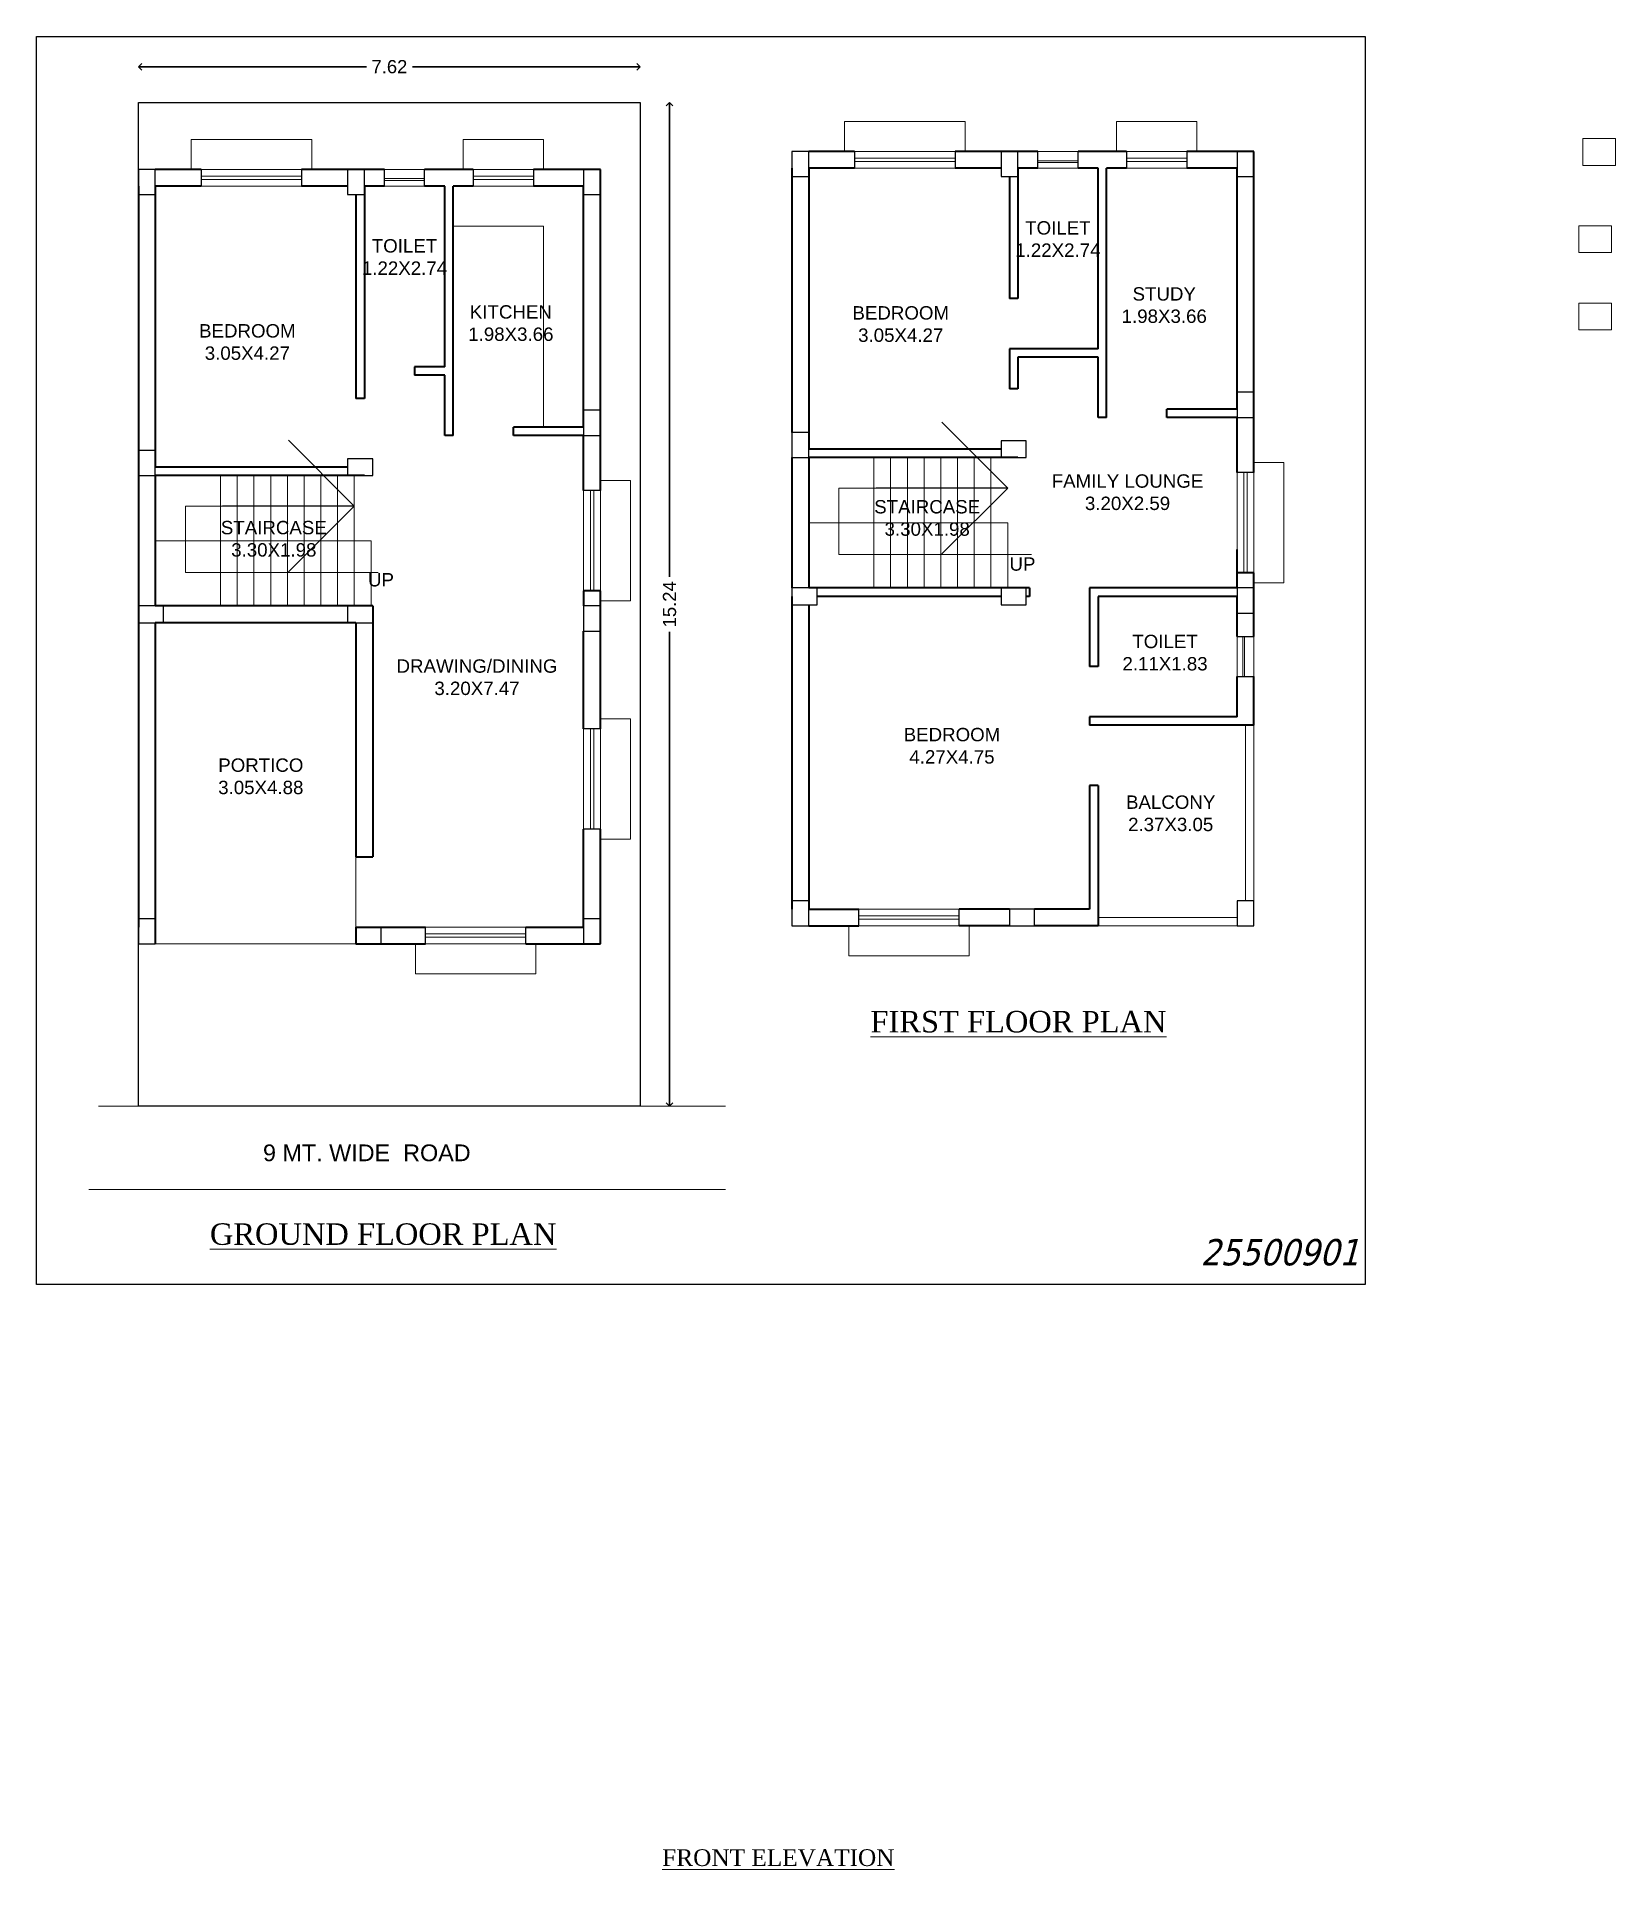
# Model space of a CAD drawing. Header units: metres. Extents: x -9744 to -9320, y 28583 to 28826.
# Drawn here: x -9652.17 to -9628.19, y 28776.05 to 28803.89 of the extents above; entities that cross this region are included whole.
import ezdxf

# ---------------------------------------------------------------- set-up
doc = ezdxf.new("R2010")
doc.units = ezdxf.units.M
doc.header["$PDMODE"] = 34
doc.header["$PDSIZE"] = -15
for name, pattern in [('CENTER2', [1.125, 0.75, -0.125, 0.125, -0.125]), ('CONTINULUS', [0]), ('DASHED', [0])]:
    doc.linetypes.add(name, pattern=pattern)
for name, color, linetype, lineweight in [('BUA TOTAL', 3, 'Continuous', 30), ('Chajja', 23, 'DASHED', 9), ('column', 1, 'Continuous', 25), ('dw text', 94, 'Continuous', 9), ('elevation', 5, 'Continuous', 13), ('PLAN', 7, 'Continuous', 40), ('PLANTATION_TREECOVER', 7, 'Continuous', 0), ('RM TXT', 7, 'Continuous', 20), ('TEXT', 7, 'Continuous', 20), ('WALL', 7, 'Continuous', 25), ('win', 5, 'Continuous', 13)]:
    doc.layers.add(name, color=color, linetype=linetype, lineweight=lineweight)
doc.styles.add('Arial', font='arial.ttf', dxfattribs={"height": 0.2})
doc.styles.get("Standard").update_dxf_attribs({"font": 'arial.ttf', "height": 0.25})
doc.styles.add('style2', font='arial.ttf', dxfattribs={"height": 0.3})
doc.dimstyles.new('Copy of Standard', dxfattribs={"dimtxt": 9, "dimasz": 2, "dimexe": 0.125, "dimexo": 0.125, "dimgap": 0, "dimtad": 0, "dimtoh": 1, "dimdec": 0, "dimlfac": -1, "dimzin": 0, "dimdsep": 46, "dimlunit": 4, "dimtxsty": 'Arial', "dimblk": 'OBLIQUE', "dimcen": 10, "dimse1": 1, "dimse2": 1, "dimclrd": 54, "dimclre": 252, "dimclrt": 256, "dimadec": 8, "dimazin": 0, "dimtfac": 1, "dimtdec": 0, "dimtofl": 0, "dimtmove": 1, "dimatfit": 3, "dimldrblk": 'OPEN90', "dimfxl": 0.125, "dimtolj": 1, "dimtzin": 0, "dimlwd": 0, "dimlwe": -1, "dimarcsym": 0})
doc.dimstyles.new('INT DIM', dxfattribs={"dimtxt": 0.3, "dimasz": 0.1, "dimexe": 0.18, "dimexo": 0.0625, "dimgap": 0.09, "dimtad": 0, "dimzin": 0, "dimdsep": 46, "dimtxsty": 'style2', "dimblk": 'OPEN90', "dimcen": 0.09, "dimse1": 1, "dimse2": 1, "dimclrd": 250, "dimclrt": 256, "dimadec": 0, "dimazin": 0, "dimtfac": 1, "dimtofl": 0, "dimtmove": 0, "dimatfit": 3, "dimfxl": 0.18, "dimtolj": 1, "dimtzin": 0, "dimlwd": -1, "dimarcsym": 0})

msp = doc.modelspace()

# ---------------------------------------------------------------- texts
at = {"layer": 'dw text', "linetype": 'CONTINULUS', "ltscale": 0.05, "char_height": 0.4082788, "width": 16.3543008, "attachment_point": 1, "style": 'Arial'}
for s, insert in [('{\\fTimes New Roman|b0|i0|c0|p18;\\H0.8x;\\LFIRST FLOOR PLAN\\P\\H1.25x; }', (-9639.50473, 28789.08956)), ('{\\fTimes New Roman|b0|i0|c0|p18;\\H0.8x;\\L GROUND FLOOR PLAN}', (-9649.65998, 28785.86346))]:
    msp.add_mtext(s, dxfattribs=dict(at, insert=insert))
at = {"layer": 'dw text', "linetype": 'CONTINULUS', "ltscale": 0.05, "insert": (-9634.49011, 28785.62526), "char_height": 0.4001132, "attachment_point": 1, "style": 'Arial'}
msp.add_mtext_dynamic_manual_height_columns('{\\fTahoma|b0|i1|c0|p34;25500901}', width=40.885752, gutter_width=5.10348, heights=[0], dxfattribs=at)
at = {"layer": 'RM TXT', "char_height": 0.2032, "attachment_point": 5, "style": 'Arial'}
for s, insert in [('\\pxqc;TOILET\\P1.22X2.74', (-9636.65793, 28800.81262)), ('\\pxqc;TOILET\\P1.22X2.74', (-9646.58114, 28800.53957)), ('\\pxqc;STUDY\\P1.98X3.66', (-9635.04244, 28799.80808)), ('\\pxqc;KITCHEN\\P1.98X3.66', (-9644.96565, 28799.53504)), ('\\pxqc;BEDROOM\\P3.05X4.27', (-9639.04455, 28799.5204)), ('\\pxqc;BEDROOM\\P3.05X4.27', (-9648.96776, 28799.24736)), ('\\pxqc;FAMILY LOUNGE\\P3.20X2.59', (-9635.59976, 28796.96632)), ('\\pxqc;STAIRCASE\\P3.30X1.98', (-9638.64261, 28796.57556)), ('\\pxqc;STAIRCASE\\P3.30X1.98', (-9648.56582, 28796.25924)), ('\\pxqc;UP', (-9637.19573, 28795.87494)), ('\\pxqc;UP', (-9646.93833, 28795.63627)), ('\\pxqc;TOILET\\P2.11X1.83', (-9635.03024, 28794.5301)), ('\\pxqc;DRAWING/DINING\\P3.20X7.47', (-9645.48016, 28794.15659)), ('\\pxqc;BEDROOM\\P4.27X4.75', (-9638.2663, 28793.1156)), ('\\pxqc;PORTICO\\P3.05X4.88', (-9648.76336, 28792.65137)), ('\\pxqc;BALCONY\\P2.37X3.05', (-9634.9445, 28792.08943))]:
    msp.add_mtext_dynamic_manual_height_columns(s, width=66.9498533, gutter_width=1, heights=[0], dxfattribs=dict(at, insert=insert))
at = {"layer": 'TEXT', "insert": (-9645.57658, 28786.80378, 3.91434), "char_height": 0.254, "width": 8.8756814, "attachment_point": 9}
msp.add_mtext('9 MT. WIDE  ROAD', dxfattribs=at)
at = {"layer": 'TEXT', "insert": (-9642.66624, 28776.09737), "char_height": 0.254, "attachment_point": 7}
msp.add_mtext_dynamic_manual_height_columns('{\\fTimes New Roman|b0|i0|c0|p18;\\LFRONT ELEVATION}', width=382.9577189, gutter_width=654.99074, heights=[37.45489], dxfattribs=at)

# ---------------------------------------------------------------- blocks, each defined once
blk = doc.blocks.new('_Oblique')
at = {"color": 0, "linetype": 'ByBlock', "lineweight": -2}
blk.add_line((-0.5, -0.5), (0.5, 0.5), dxfattribs=at)
blk = doc.blocks.new('_Open90')
at = {"layer": 'PLAN', "color": 0, "lineweight": -2}
for p, q in [((-0.5, 0.5), (0, 0)), ((0, 0), (-1, 0)), ((0, 0), (-0.5, -0.5))]:
    blk.add_line(p, q, dxfattribs=at)
blk = doc.blocks.new('*D36')
at = {"layer": 'BUA TOTAL', "color": 250, "ltscale": 0.05, "transparency": 16777216}
for p, q in [((-9642.555, 28802.785), (-9642.555, 28795.683)), ((-9642.555, 28787.745), (-9642.555, 28794.847))]:
    blk.add_line(p, q, dxfattribs=at)
at = {"layer": 'Defpoints', "color": 0, "linetype": 'CONTINULUS', "ltscale": 0.05, "transparency": 16777216}
for p in [(-9643, 28802.885), (-9643, 28787.645), (-9642.555, 28787.645)]:
    blk.add_point(p, dxfattribs=at)
at = {"layer": 'BUA TOTAL', "color": 250, "linetype": 'CONTINULUS', "ltscale": 0.05, "transparency": 16777216, "xscale": 0.1, "yscale": 0.1, "zscale": 0.1}
for p, rotation in [((-9642.555, 28802.885), 90), ((-9642.555, 28787.645), 270)]:
    blk.add_blockref('_Open90', p, dxfattribs=dict(at, rotation=rotation))
at = {"layer": 'BUA TOTAL', "linetype": 'CONTINULUS', "ltscale": 0.05, "transparency": 16777216, "insert": (-9642.555, 28795.265), "char_height": 0.2, "attachment_point": 5, "rotation": 90, "style": 'Arial', "bg_fill": 3, "box_fill_scale": 1.1, "bg_fill_color": 9, "bg_fill_true_color": 13158600, "bg_fill_transparency": 0}
blk.add_mtext('\\A1;15.24', dxfattribs=at)
blk = doc.blocks.new('*D37')
at = {"layer": 'BUA TOTAL', "color": 250, "ltscale": 0.05, "transparency": 16777216}
for p, q in [((-9650.52, 28803.429), (-9647.158, 28803.429)), ((-9643.1, 28803.429), (-9646.462, 28803.429))]:
    blk.add_line(p, q, dxfattribs=at)
at = {"layer": 'Defpoints', "color": 0, "linetype": 'CONTINULUS', "ltscale": 0.05, "transparency": 16777216}
for p in [(-9650.62, 28803.429), (-9650.62, 28802.885), (-9643, 28802.885)]:
    blk.add_point(p, dxfattribs=at)
at = {"layer": 'BUA TOTAL', "color": 250, "linetype": 'CONTINULUS', "ltscale": 0.05, "transparency": 16777216, "xscale": 0.1, "yscale": 0.1, "zscale": 0.1, "rotation": 180}
blk.add_blockref('_Open90', (-9650.62, 28803.429), dxfattribs=at)
at = {"layer": 'BUA TOTAL', "color": 250, "linetype": 'CONTINULUS', "ltscale": 0.05, "transparency": 16777216, "xscale": 0.1, "yscale": 0.1, "zscale": 0.1}
blk.add_blockref('_Open90', (-9643, 28803.429), dxfattribs=at)
at = {"layer": 'BUA TOTAL', "linetype": 'CONTINULUS', "ltscale": 0.05, "transparency": 16777216, "insert": (-9646.81, 28803.429), "char_height": 0.2, "attachment_point": 5, "style": 'Arial', "bg_fill": 3, "box_fill_scale": 1.1, "bg_fill_color": 9, "bg_fill_true_color": 13158600, "bg_fill_transparency": 0}
blk.add_mtext('\\A1;7.62', dxfattribs=at)

# ---------------------------------------------------------------- linework, layer by layer
at = {"layer": 'Chajja', "ltscale": 20}
for points in [[(-9638.06772, 28802.14192), (-9638.06772, 28802.59912), (-9639.89652, 28802.59912), (-9639.89652, 28802.14192)], [(-9634.54693, 28802.14192), (-9634.54693, 28802.59912), (-9635.76613, 28802.59912), (-9635.76613, 28802.14192)], [(-9647.99094, 28801.86888), (-9647.99094, 28802.32608), (-9649.81974, 28802.32608), (-9649.81974, 28801.86888)], [(-9644.47014, 28801.86888), (-9644.47014, 28802.32608), (-9645.68934, 28802.32608), (-9645.68934, 28801.86888)], [(-9633.68333, 28795.58872), (-9633.22613, 28795.58872), (-9633.22613, 28797.41752), (-9633.68333, 28797.41752)], [(-9643.60654, 28795.31568), (-9643.14934, 28795.31568), (-9643.14934, 28797.14448), (-9643.60654, 28797.14448)], [(-9643.60654, 28791.69618), (-9643.14934, 28791.69618), (-9643.14934, 28793.52498), (-9643.60654, 28793.52498)], [(-9639.83302, 28790.38172), (-9639.83302, 28789.92452), (-9638.00422, 28789.92452), (-9638.00422, 28790.38172)], [(-9646.41469, 28790.10868), (-9646.41469, 28789.65148), (-9644.58589, 28789.65148), (-9644.58589, 28790.10868)]]:
    msp.add_lwpolyline(points, dxfattribs=at)
at = {"layer": 'column', "linetype": 'CENTER2', "ltscale": 50}
msp.add_lwpolyline([(-9650.61984, 28802.88488), (-9642.99984, 28802.88488), (-9642.99984, 28787.64488), (-9650.61984, 28787.64488)], close=True, dxfattribs=at)
at = {"layer": 'column'}
for points in [[(-9640.69662, 28802.14192), (-9640.69662, 28801.76092), (-9640.44262, 28801.76092), (-9640.44262, 28802.14192)], [(-9637.52162, 28802.14192), (-9637.52162, 28801.76092), (-9637.26762, 28801.76092), (-9637.26762, 28802.14192)], [(-9633.93733, 28802.14192), (-9633.93733, 28801.76092), (-9633.68333, 28801.76092), (-9633.68333, 28802.14192)], [(-9650.61984, 28801.86888), (-9650.61984, 28801.48788), (-9650.36584, 28801.48788), (-9650.36584, 28801.86888)], [(-9647.44484, 28801.86888), (-9647.44484, 28801.48788), (-9647.19084, 28801.48788), (-9647.19084, 28801.86888)], [(-9643.86054, 28801.86888), (-9643.86054, 28801.48788), (-9643.60654, 28801.48788), (-9643.60654, 28801.86888)], [(-9633.93733, 28798.48432), (-9633.93733, 28798.10332), (-9633.68333, 28798.10332), (-9633.68333, 28798.48432)], [(-9643.86054, 28798.21128), (-9643.86054, 28797.83028), (-9643.60654, 28797.83028), (-9643.60654, 28798.21128)], [(-9640.69662, 28797.87472), (-9640.69662, 28797.49372), (-9640.44262, 28797.49372), (-9640.44262, 28797.87472)], [(-9637.52162, 28797.49372), (-9637.14062, 28797.49372), (-9637.14062, 28797.74772), (-9637.52162, 28797.74772)], [(-9650.61984, 28797.60168), (-9650.61984, 28797.22068), (-9650.36584, 28797.22068), (-9650.36584, 28797.60168)], [(-9647.44484, 28797.22068), (-9647.06384, 28797.22068), (-9647.06384, 28797.47468), (-9647.44484, 28797.47468)], [(-9640.69662, 28795.25852), (-9640.31562, 28795.25852), (-9640.31562, 28795.51252), (-9640.69662, 28795.51252)], [(-9637.52162, 28795.25852), (-9637.14062, 28795.25852), (-9637.14062, 28795.51252), (-9637.52162, 28795.51252)], [(-9633.93733, 28795.51252), (-9633.93733, 28795.13152), (-9633.68333, 28795.13152), (-9633.68333, 28795.51252)], [(-9650.61984, 28794.98548), (-9650.23884, 28794.98548), (-9650.23884, 28795.23948), (-9650.61984, 28795.23948)], [(-9647.44484, 28794.98548), (-9647.06384, 28794.98548), (-9647.06384, 28795.23948), (-9647.44484, 28795.23948)], [(-9643.86054, 28795.23948), (-9643.86054, 28794.85848), (-9643.60654, 28794.85848), (-9643.60654, 28795.23948)], [(-9640.69662, 28790.76272), (-9640.69662, 28790.38172), (-9640.44262, 28790.38172), (-9640.44262, 28790.76272)], [(-9633.93733, 28790.76272), (-9633.93733, 28790.38172), (-9633.68333, 28790.38172), (-9633.68333, 28790.76272)], [(-9650.61984, 28790.48968), (-9650.61984, 28790.10868), (-9650.36584, 28790.10868), (-9650.36584, 28790.48968)], [(-9643.86054, 28790.48968), (-9643.86054, 28790.10868), (-9643.60654, 28790.10868), (-9643.60654, 28790.48968)], [(-9637.39462, 28790.38172), (-9637.01362, 28790.38172), (-9637.01362, 28790.63572), (-9637.39462, 28790.63572)], [(-9647.31784, 28790.10868), (-9646.93684, 28790.10868), (-9646.93684, 28790.36268), (-9647.31784, 28790.36268)]]:
    msp.add_lwpolyline(points, close=True, dxfattribs=at)
at = {"layer": 'elevation', "ltscale": 0.9}
for p, q in [((-9638.22012, 28802.14192), (-9639.74412, 28802.14192)), ((-9634.69933, 28802.14192), (-9635.61373, 28802.14192)), ((-9638.22012, 28802.04118), (-9639.74412, 28802.04118)), ((-9638.22012, 28801.99038), (-9639.74412, 28801.99038)), ((-9638.22012, 28801.88792), (-9639.74412, 28801.88792)), ((-9634.69933, 28802.04118), (-9635.61373, 28802.04118)), ((-9634.69933, 28801.99038), (-9635.61373, 28801.99038)), ((-9634.69933, 28801.88792), (-9635.61373, 28801.88792)), ((-9633.93733, 28795.74112), (-9633.93733, 28797.26512)), ((-9633.83487, 28795.74112), (-9633.83487, 28797.26512)), ((-9633.78407, 28795.74112), (-9633.78407, 28797.26512)), ((-9633.68333, 28795.74112), (-9633.68333, 28797.26512)), ((-9639.68062, 28790.63572), (-9638.15662, 28790.63572)), ((-9639.68062, 28790.53326), (-9638.15662, 28790.53326)), ((-9639.68062, 28790.48246), (-9638.15662, 28790.48246)), ((-9639.68062, 28790.38172), (-9638.15662, 28790.38172)), ((-9651.22654, 28787.64488), (-9641.70453, 28787.64488)), ((-9651.3758, 28786.37698), (-9641.70453, 28786.37698))]:
    msp.add_line(p, q, dxfattribs=at)
at = {"layer": 'PLAN', "ltscale": 10}
for p, q in [((-9639.74412, 28802.14192), (-9640.44262, 28802.14192)), ((-9636.96138, 28802.14192), (-9638.22012, 28802.14192)), ((-9635.61373, 28802.14192), (-9636.35178, 28802.14192)), ((-9633.68333, 28802.14192), (-9634.69933, 28802.14192)), ((-9633.68333, 28797.26512), (-9633.68333, 28802.14192)), ((-9649.66734, 28801.86888), (-9650.36584, 28801.86888)), ((-9646.88459, 28801.86888), (-9648.14334, 28801.86888)), ((-9645.53694, 28801.86888), (-9646.27499, 28801.86888)), ((-9643.60654, 28801.86888), (-9644.62254, 28801.86888)), ((-9643.60654, 28796.99208), (-9643.60654, 28801.86888)), ((-9640.69662, 28801.88792), (-9640.69662, 28797.87472)), ((-9639.74412, 28801.88792), (-9640.44262, 28801.88792)), ((-9640.44262, 28801.88792), (-9640.44262, 28797.62072)), ((-9637.52162, 28801.88792), (-9638.22012, 28801.88792)), ((-9636.96138, 28801.88792), (-9637.26762, 28801.88792)), ((-9637.26762, 28801.88792), (-9637.26762, 28799.90672)), ((-9636.04553, 28801.88792), (-9636.35178, 28801.88792)), ((-9636.04553, 28799.14472), (-9636.04553, 28801.88792)), ((-9635.91853, 28798.10332), (-9635.91853, 28801.88792)), ((-9635.61373, 28801.88792), (-9635.91853, 28801.88792)), ((-9633.93733, 28801.88792), (-9634.69933, 28801.88792)), ((-9633.93733, 28798.23032), (-9633.93733, 28801.88792)), ((-9650.61984, 28801.61488), (-9650.61984, 28790.36268)), ((-9649.66734, 28801.61488), (-9650.36584, 28801.61488)), ((-9650.36584, 28801.61488), (-9650.36584, 28797.34768)), ((-9647.44484, 28801.61488), (-9648.14334, 28801.61488)), ((-9646.88459, 28801.61488), (-9647.19084, 28801.61488)), ((-9647.19084, 28801.61488), (-9647.19084, 28798.38908)), ((-9645.96874, 28801.61488), (-9646.27499, 28801.61488)), ((-9645.96874, 28798.87168), (-9645.96874, 28801.61488)), ((-9645.84174, 28797.83028), (-9645.84174, 28801.61488)), ((-9645.53694, 28801.61488), (-9645.84174, 28801.61488)), ((-9643.86054, 28801.61488), (-9644.62254, 28801.61488)), ((-9643.86054, 28797.95728), (-9643.86054, 28801.61488)), ((-9637.39462, 28801.76092), (-9637.39462, 28799.90672)), ((-9647.31784, 28801.48788), (-9647.31784, 28798.38908)), ((-9637.26762, 28799.90672), (-9637.39462, 28799.90672)), ((-9636.04553, 28799.14472), (-9637.39462, 28799.14472)), ((-9637.39462, 28799.14472), (-9637.39462, 28798.53512)), ((-9645.96874, 28798.87168), (-9646.42884, 28798.87168)), ((-9646.42884, 28798.87168), (-9646.42884, 28798.74468)), ((-9636.04553, 28799.01772), (-9637.26762, 28799.01772)), ((-9637.26762, 28799.01772), (-9637.26762, 28798.53512)), ((-9636.04553, 28798.10332), (-9636.04553, 28799.01772)), ((-9645.96874, 28798.74468), (-9646.42884, 28798.74468)), ((-9645.96874, 28797.83028), (-9645.96874, 28798.74468)), ((-9637.26762, 28798.53512), (-9637.39462, 28798.53512)), ((-9647.19084, 28798.38908), (-9647.31784, 28798.38908)), ((-9635.00413, 28798.10332), (-9635.00413, 28798.23032)), ((-9633.93733, 28798.23032), (-9635.00413, 28798.23032)), ((-9644.92734, 28797.83028), (-9644.92734, 28797.95728)), ((-9643.86054, 28797.95728), (-9644.92734, 28797.95728)), ((-9635.91853, 28798.10332), (-9636.04553, 28798.10332)), ((-9633.93733, 28798.10332), (-9635.00413, 28798.10332)), ((-9633.93733, 28797.26512), (-9633.93733, 28798.10332)), ((-9645.84174, 28797.83028), (-9645.96874, 28797.83028)), ((-9643.86054, 28797.83028), (-9644.92734, 28797.83028)), ((-9643.86054, 28796.99208), (-9643.86054, 28797.83028)), ((-9640.69662, 28797.49372), (-9640.69662, 28795.51252)), ((-9637.52162, 28797.62072), (-9640.44262, 28797.62072)), ((-9637.26762, 28797.49372), (-9640.44262, 28797.49372)), ((-9640.44262, 28797.49372), (-9640.44262, 28795.51252)), ((-9647.44484, 28797.34768), (-9650.36584, 28797.34768)), ((-9647.19084, 28797.22068), (-9650.36584, 28797.22068)), ((-9650.36584, 28797.22068), (-9650.36584, 28795.23948)), ((-9633.93733, 28795.51252), (-9633.93733, 28796.09689)), ((-9633.68333, 28795.74112), (-9633.93733, 28795.74112)), ((-9633.68333, 28794.77592), (-9633.68333, 28795.74112)), ((-9643.60654, 28795.46808), (-9643.86054, 28795.46808)), ((-9643.86054, 28795.46808), (-9643.86054, 28795.23948)), ((-9643.60654, 28793.37258), (-9643.60654, 28795.46808)), ((-9637.08982, 28795.51252), (-9640.44262, 28795.51252)), ((-9637.08982, 28795.51252), (-9637.08982, 28795.38552)), ((-9633.93733, 28795.51252), (-9636.17542, 28795.51252)), ((-9636.17542, 28795.51252), (-9636.17542, 28794.31872)), ((-9647.06384, 28795.23948), (-9650.36584, 28795.23948)), ((-9647.06384, 28795.23948), (-9647.06384, 28791.42948)), ((-9640.69662, 28795.38552), (-9640.69662, 28790.63572)), ((-9640.44262, 28795.25852), (-9640.44262, 28790.63572)), ((-9637.52162, 28795.38552), (-9640.31562, 28795.38552)), ((-9637.08982, 28795.38552), (-9637.14062, 28795.38552)), ((-9633.93733, 28795.38552), (-9636.04842, 28795.38552)), ((-9636.04842, 28795.38552), (-9636.04842, 28794.31872)), ((-9633.93733, 28794.77592), (-9633.93733, 28795.38552)), ((-9647.31784, 28794.98548), (-9650.36584, 28794.98548)), ((-9650.36584, 28794.98548), (-9650.36584, 28790.10868)), ((-9647.31784, 28794.98548), (-9647.31784, 28791.42948)), ((-9643.86054, 28793.37258), (-9643.86054, 28794.85848)), ((-9636.04842, 28794.31872), (-9636.17542, 28794.31872)), ((-9633.93733, 28793.55672), (-9633.93733, 28794.16632)), ((-9633.68333, 28793.42972), (-9633.68333, 28794.16632)), ((-9633.93733, 28793.55672), (-9636.17542, 28793.55672)), ((-9636.17542, 28793.55672), (-9636.17542, 28793.42972)), ((-9633.68333, 28793.42972), (-9636.17542, 28793.42972)), ((-9636.04842, 28792.51532), (-9636.17542, 28792.51532)), ((-9636.17542, 28792.51532), (-9636.17542, 28790.63572)), ((-9636.04842, 28792.51532), (-9636.04842, 28790.38172)), ((-9643.86054, 28790.36268), (-9643.86054, 28791.84858)), ((-9643.60654, 28790.10868), (-9643.60654, 28791.84858)), ((-9647.31784, 28791.42948), (-9647.06384, 28791.42948)), ((-9640.44262, 28790.63572), (-9639.68062, 28790.63572)), ((-9637.39462, 28790.63572), (-9638.15662, 28790.63572)), ((-9636.17542, 28790.63572), (-9637.01362, 28790.63572)), ((-9647.31784, 28790.36268), (-9646.26229, 28790.36268)), ((-9647.31784, 28790.36268), (-9647.31784, 28790.10868)), ((-9644.73829, 28790.36268), (-9643.86054, 28790.36268)), ((-9640.44262, 28790.38172), (-9639.68062, 28790.38172)), ((-9637.39462, 28790.38172), (-9638.15662, 28790.38172)), ((-9636.04842, 28790.38172), (-9637.01362, 28790.38172)), ((-9647.31784, 28790.10868), (-9646.26229, 28790.10868)), ((-9644.73829, 28790.10868), (-9643.60654, 28790.10868))]:
    msp.add_line(p, q, dxfattribs=at)
at = {"layer": 'PLANTATION_TREECOVER', "color": 2, "linetype": 'CONTINULUS', "ltscale": 0.05}
for points in [[(-9628.68651, 28802.33773), (-9628.19116, 28802.33773), (-9628.19116, 28801.93114), (-9628.68651, 28801.93114)], [(-9628.74624, 28801.01285), (-9628.25089, 28801.01285), (-9628.25089, 28800.60627), (-9628.74624, 28800.60627)], [(-9628.74624, 28799.83826), (-9628.25089, 28799.83826), (-9628.25089, 28799.43168), (-9628.74624, 28799.43168)]]:
    msp.add_lwpolyline(points, close=True, dxfattribs=at)
at = {"layer": 'WALL'}
for p, q in [((-9639.74412, 28802.14192), (-9639.74412, 28801.88792)), ((-9638.22012, 28802.14192), (-9638.22012, 28801.88792)), ((-9635.61373, 28802.14192), (-9635.61373, 28801.88792)), ((-9634.69933, 28802.14192), (-9634.69933, 28801.88792)), ((-9649.66734, 28801.86888), (-9649.66734, 28801.61488)), ((-9648.14334, 28801.86888), (-9648.14334, 28801.61488)), ((-9645.53694, 28801.86888), (-9645.53694, 28801.61488)), ((-9644.62254, 28801.86888), (-9644.62254, 28801.61488)), ((-9633.68333, 28797.26512), (-9633.93733, 28797.26512)), ((-9643.60654, 28796.99208), (-9643.86054, 28796.99208)), ((-9643.60654, 28793.37258), (-9643.86054, 28793.37258)), ((-9643.60654, 28791.84858), (-9643.86054, 28791.84858)), ((-9639.68062, 28790.38172), (-9639.68062, 28790.63572)), ((-9638.15662, 28790.38172), (-9638.15662, 28790.63572)), ((-9646.26229, 28790.10868), (-9646.26229, 28790.36268)), ((-9644.73829, 28790.10868), (-9644.73829, 28790.36268))]:
    msp.add_line(p, q, dxfattribs=at)
at = {"layer": 'WALL', "ltscale": 0.5}
for p, q in [((-9636.96138, 28801.88792), (-9636.96138, 28802.14192)), ((-9636.35178, 28801.88792), (-9636.35178, 28802.14192)), ((-9646.88459, 28801.61488), (-9646.88459, 28801.86888)), ((-9646.27499, 28801.61488), (-9646.27499, 28801.86888)), ((-9633.93733, 28794.77592), (-9633.68333, 28794.77592)), ((-9633.93733, 28794.16632), (-9633.68333, 28794.16632))]:
    msp.add_line(p, q, dxfattribs=at)
at = {"layer": 'win', "ltscale": 0.5}
for p, q in [((-9636.96138, 28802.14192), (-9636.35178, 28802.14192)), ((-9646.88459, 28801.86888), (-9646.27499, 28801.86888)), ((-9636.96138, 28802.00222), (-9636.35178, 28802.00222)), ((-9636.96138, 28801.97682), (-9636.35178, 28801.97682)), ((-9636.96138, 28801.88792), (-9636.35178, 28801.88792)), ((-9646.88459, 28801.72918), (-9646.27499, 28801.72918)), ((-9646.88459, 28801.70378), (-9646.27499, 28801.70378)), ((-9646.88459, 28801.61488), (-9646.27499, 28801.61488)), ((-9633.93733, 28794.77592), (-9633.93733, 28794.16632)), ((-9633.84843, 28794.77592), (-9633.84843, 28794.16632)), ((-9633.82303, 28794.77592), (-9633.82303, 28794.16632)), ((-9633.68333, 28794.77592), (-9633.68333, 28794.16632))]:
    msp.add_line(p, q, dxfattribs=at)
at = {"layer": 'win'}
for p, q in [((-9648.14334, 28801.86888), (-9649.66734, 28801.86888)), ((-9644.62254, 28801.86888), (-9645.53694, 28801.86888)), ((-9648.14334, 28801.76814), (-9649.66734, 28801.76814)), ((-9648.14334, 28801.71734), (-9649.66734, 28801.71734)), ((-9648.14334, 28801.61488), (-9649.66734, 28801.61488)), ((-9644.62254, 28801.76814), (-9645.53694, 28801.76814)), ((-9644.62254, 28801.71734), (-9645.53694, 28801.71734)), ((-9644.62254, 28801.61488), (-9645.53694, 28801.61488)), ((-9644.47014, 28801.00528), (-9645.84174, 28801.00528)), ((-9644.47014, 28797.95728), (-9644.47014, 28801.00528)), ((-9639.45202, 28795.51252), (-9639.45202, 28797.49372)), ((-9639.19802, 28795.51252), (-9639.19802, 28797.49372)), ((-9638.94402, 28795.51252), (-9638.94402, 28797.49372)), ((-9638.69002, 28795.51252), (-9638.69002, 28797.49372)), ((-9638.43602, 28795.51252), (-9638.43602, 28797.49372)), ((-9638.18202, 28795.51252), (-9638.18202, 28797.49372)), ((-9637.92802, 28795.51252), (-9637.92802, 28797.49372)), ((-9637.67402, 28795.51252), (-9637.67402, 28797.49372)), ((-9649.37524, 28797.22068), (-9649.37524, 28795.23948)), ((-9649.12124, 28797.22068), (-9649.12124, 28795.23948)), ((-9648.86724, 28797.22068), (-9648.86724, 28795.23948)), ((-9648.61324, 28797.22068), (-9648.61324, 28795.23948)), ((-9648.35924, 28797.22068), (-9648.35924, 28795.23948)), ((-9648.10524, 28797.22068), (-9648.10524, 28795.23948)), ((-9647.85124, 28797.22068), (-9647.85124, 28795.23948)), ((-9647.59724, 28797.22068), (-9647.59724, 28795.23948)), ((-9647.34324, 28795.23948), (-9647.34324, 28797.22068)), ((-9643.86054, 28795.46808), (-9643.86054, 28796.99208)), ((-9643.75808, 28795.46808), (-9643.75808, 28796.99208)), ((-9643.70728, 28795.46808), (-9643.70728, 28796.99208)), ((-9643.60654, 28795.46808), (-9643.60654, 28796.99208)), ((-9637.42002, 28796.50312), (-9640.44262, 28796.50312)), ((-9637.42002, 28795.51252), (-9637.42002, 28796.50312)), ((-9647.08924, 28796.23008), (-9650.36584, 28796.23008)), ((-9647.08924, 28795.23948), (-9647.08924, 28796.23008)), ((-9643.86054, 28791.84858), (-9643.86054, 28793.37258)), ((-9643.75808, 28791.84858), (-9643.75808, 28793.37258)), ((-9643.70728, 28791.84858), (-9643.70728, 28793.37258)), ((-9643.60654, 28791.84858), (-9643.60654, 28793.37258)), ((-9633.81033, 28793.42972), (-9633.81033, 28790.76272)), ((-9633.68333, 28793.42972), (-9633.68333, 28790.38172)), ((-9647.31784, 28791.42948), (-9647.31784, 28790.36268)), ((-9633.93733, 28790.50872), (-9636.04842, 28790.50872)), ((-9646.26229, 28790.36268), (-9644.73829, 28790.36268)), ((-9646.26229, 28790.26022), (-9644.73829, 28790.26022)), ((-9646.26229, 28790.20942), (-9644.73829, 28790.20942)), ((-9633.68333, 28790.38172), (-9636.04842, 28790.38172)), ((-9647.31784, 28790.10868), (-9650.36584, 28790.10868)), ((-9646.26229, 28790.10868), (-9644.73829, 28790.10868))]:
    msp.add_line(p, q, dxfattribs=at)

msp.set_redraw_order([(e.dxf.handle, doc.entitydb.next_handle()) for e in msp.query("TEXT MTEXT ATTDEF DIMENSION ARC_DIMENSION")])  # texts and dimensions are drawn at this point

# ---------------------------------------------------------------- leaders
at = {"layer": 'PLAN', "ltscale": 10}
for points in [[(-9637.42002, 28797.03028), (-9639.9841, 28797.03028), (-9639.9841, 28796.02118), (-9637.05705, 28796.02118)], [(-9647.34324, 28796.75723), (-9649.90731, 28796.75723), (-9649.90731, 28795.74814), (-9646.98027, 28795.74814)]]:
    msp.add_leader(points, dimstyle='Copy of Standard', override={"dimtxt": 10, "dimgap": 0, "dimtad": 0, "dimtoh": 0, "dimse1": 0, "dimse2": 0, "dimclre": 106, "dimfxl": 0.18}, dxfattribs=at)

# ---------------------------------------------------------------- next in the draw order: dimensions: what is measured, and where the dimension line sits
at = {"layer": 'BUA TOTAL', "linetype": 'CONTINULUS', "ltscale": 0.05}
dim = msp.add_linear_dim(base=(-9642.55477, 28787.64488), p1=(-9642.99984, 28802.88488), p2=(-9642.99984, 28787.64488), angle=90, dimstyle='INT DIM', override={"dimtxt": 0.2, "dimtxsty": 'Arial', "dimfxl": 0.125, "dimtfill": 1, "dimtfillclr": 7, "dimarcsym": 1}, dxfattribs=at)
dim.commit()
dim.dimension.update_dxf_attribs({"geometry": '*D36', "text_midpoint": (-9642.55477, 28795.26488)})

# ---------------------------------------------------------------- next in the draw order: dimensions: what is measured, and where the dimension line sits
dim = msp.add_linear_dim(base=(-9650.61984, 28803.42923), p1=(-9642.99984, 28802.88488), p2=(-9650.61984, 28802.88488), angle=180, dimstyle='INT DIM', override={"dimtxt": 0.2, "dimtxsty": 'Arial', "dimfxl": 0.125, "dimtfill": 1, "dimtfillclr": 7, "dimarcsym": 1}, dxfattribs=at)
dim.commit()
dim.dimension.update_dxf_attribs({"geometry": '*D37', "text_midpoint": (-9646.80984, 28803.42923)})

# ---------------------------------------------------------------- next in the draw order: linework, layer by layer
msp.add_lwpolyline([(-9652.16779, 28803.88593), (-9631.98908, 28803.88593), (-9631.98908, 28784.93594), (-9652.16779, 28784.93594)], close=True)

doc.saveas('drawing.dxf')
